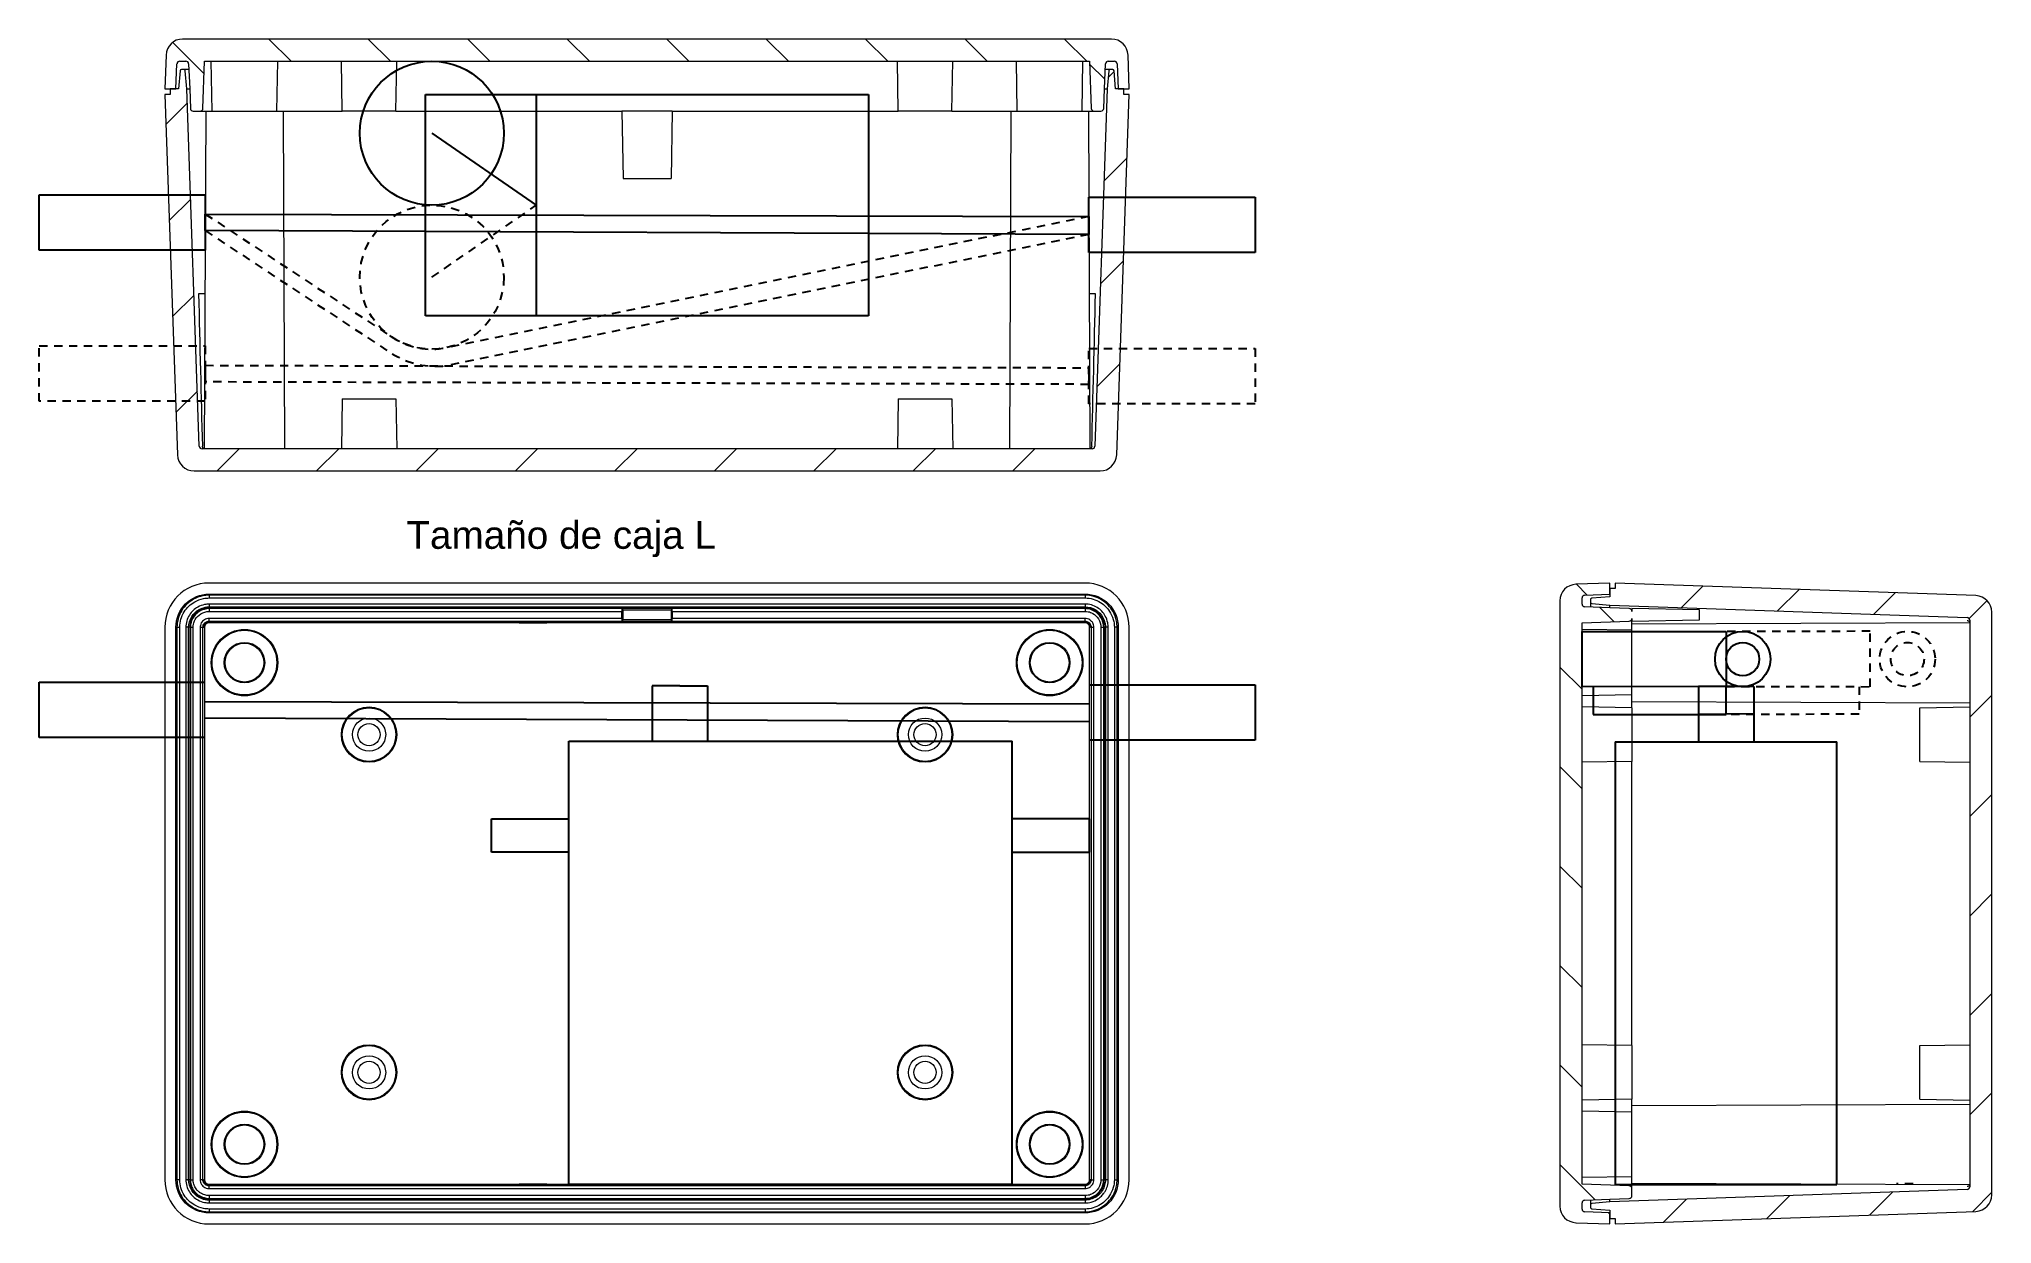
# Model space of a CAD drawing. Header units: millimetres. Extents: x -46 to 130, y -16 to 91.
import ezdxf

# ---------------------------------------------------------------- set-up
doc = ezdxf.new("R2010")
doc.units = ezdxf.units.MM
doc.linetypes.add('JIS_02_0.7', pattern=[1.35, 0.75, -0.6])
for name, color, linetype in [('Cable', 4, 'Continuous'), ('Funda', 2, 'Continuous'), ('Servo', 6, 'Continuous')]:
    doc.layers.add(name, color=color, linetype=linetype)
for name, color, linetype, lineweight in [('Hatch (ANSI)', 7, 'Continuous', 9), ('Visible (ANSI)', 7, 'Continuous', 9), ('Visible Narrow (ANSI)', 7, 'Continuous', 9)]:
    doc.layers.add(name, color=color, linetype=linetype, lineweight=lineweight)
doc.styles.get("Standard").update_dxf_attribs({"font": 'arial.ttf'})

msp = doc.modelspace()

# ---------------------------------------------------------------- texts
at = {"insert": (-12.68, 47.03), "char_height": 2.5, "attachment_point": 1}
msp.add_mtext_dynamic_manual_height_columns('Tamaño de caja L', width=43.5208, gutter_width=12.5, heights=[0], dxfattribs=at)

# ---------------------------------------------------------------- hatches: boundary and pattern name
at = {"layer": 'Hatch (ANSI)'}
h = msp.add_hatch(dxfattribs=at)
h.set_pattern_fill('ANSI31', color=256, scale=50.8, angle=90.0002, style=0)
h.set_pattern_definition([(135.0002, (-97.7403, -160.0924), (-4.49011, -4.49014), [])])
edge = h.paths.add_edge_path()
edge.add_ellipse((50.98, 89.06), major_axis=(1.5, 0.05), ratio=1, start_angle=0, end_angle=88)
edge.add_line((50.98, 90.56), (-32.88, 90.56))
edge.add_ellipse((-32.88, 89.06), major_axis=(0, 1.5), ratio=1, start_angle=0, end_angle=88)
edge.add_line((-34.38, 89.11), (-34.49, 86.06))
edge.add_line((-34.49, 86.06), (-34, 86.06))
edge.add_line((-34, 86.06), (-33.49, 86.06))
edge.add_line((-33.49, 86.06), (-33.39, 88.32))
edge.add_ellipse((-33.14, 88.31), major_axis=(-0.25, 0.011), ratio=1, start_angle=272.5, end_angle=360, ccw=False)
edge.add_line((-33.14, 88.56), (-32.59, 88.56))
edge.add_ellipse((-32.59, 88.31), major_axis=(0, 0.25), ratio=1, start_angle=272.5, end_angle=360, ccw=False)
edge.add_line((-32.34, 88.32), (-32.24, 86.06))
edge.add_line((-32.24, 86.06), (-32.18, 84.3))
edge.add_ellipse((-31.93, 84.31), major_axis=(-0.25, -0.009), ratio=1, start_angle=0, end_angle=88)
edge.add_line((-31.93, 84.06), (-31.3, 84.06))
edge.add_ellipse((-31.3, 84.31), major_axis=(0, -0.25), ratio=1, start_angle=0, end_angle=88)
edge.add_line((-31.05, 84.3), (-30.9, 88.56))
edge.add_line((-30.9, 88.56), (49, 88.56))
edge.add_line((49, 88.56), (49.15, 84.3))
edge.add_ellipse((49.4, 84.31), major_axis=(-0.25, -0.009), ratio=1, start_angle=0, end_angle=88)
edge.add_line((49.4, 84.06), (50.03, 84.06))
edge.add_ellipse((50.03, 84.31), major_axis=(0, -0.25), ratio=1, start_angle=0, end_angle=88)
edge.add_line((50.28, 84.3), (50.34, 86.06))
edge.add_line((50.34, 86.06), (50.44, 88.32))
edge.add_ellipse((50.69, 88.31), major_axis=(-0.25, 0.011), ratio=1, start_angle=272.5, end_angle=360, ccw=False)
edge.add_line((50.69, 88.56), (51.24, 88.56))
edge.add_ellipse((51.24, 88.31), major_axis=(0, 0.25), ratio=1, start_angle=272.5, end_angle=360, ccw=False)
edge.add_line((51.49, 88.32), (51.59, 86.06))
edge.add_line((51.59, 86.06), (52.1, 86.06))
edge.add_line((52.1, 86.06), (52.59, 86.06))
edge.add_line((52.59, 86.06), (52.48, 89.11))
h = msp.add_hatch(dxfattribs=at)
h.set_pattern_fill('ANSI31', color=256, scale=50.8, style=0)
h.set_pattern_definition([(45, (-97.7403, -160.0924), (-4.49013, 4.49013), [])])
edge = h.paths.add_edge_path()
edge.add_line((52.1, 85.56), (52.1, 86.06))
edge.add_line((52.1, 86.06), (51.59, 86.06))
edge.add_line((51.59, 86.06), (51.35, 86.06))
edge.add_line((51.35, 86.06), (51.21, 87.7))
edge.add_ellipse((51.09, 87.69), major_axis=(0.125, 0.011), ratio=1, start_angle=0, end_angle=85)
edge.add_line((51.09, 87.81), (50.87, 87.81))
edge.add_ellipse((50.87, 87.69), major_axis=(0, 0.125), ratio=1, start_angle=0, end_angle=85)
edge.add_line((50.75, 87.7), (50.6, 86.06))
edge.add_line((50.6, 86.06), (49.48, 53.8))
edge.add_ellipse((49.23, 53.81), major_axis=(0.25, -0.009), ratio=1, start_angle=272, end_angle=360, ccw=False)
edge.add_line((49.23, 53.56), (-31.13, 53.56))
edge.add_ellipse((-31.13, 53.81), major_axis=(0, -0.25), ratio=1, start_angle=272, end_angle=360, ccw=False)
edge.add_line((-31.38, 53.8), (-32.5, 86.06))
edge.add_line((-32.5, 86.06), (-32.65, 87.7))
edge.add_ellipse((-32.77, 87.69), major_axis=(0.125, 0.011), ratio=1, start_angle=0, end_angle=85)
edge.add_line((-32.77, 87.81), (-32.99, 87.81))
edge.add_ellipse((-32.99, 87.69), major_axis=(0, 0.125), ratio=1, start_angle=0, end_angle=85)
edge.add_line((-33.11, 87.7), (-33.25, 86.06))
edge.add_line((-33.25, 86.06), (-33.49, 86.06))
edge.add_line((-33.49, 86.06), (-34, 86.06))
edge.add_line((-34, 86.06), (-34, 85.56))
edge.add_line((-34, 85.56), (-34.49, 85.56))
edge.add_line((-34.49, 85.56), (-33.35, 53.01))
edge.add_ellipse((-31.85, 53.06), major_axis=(-1.5, -0.05), ratio=1, start_angle=0, end_angle=88)
edge.add_line((-31.85, 51.56), (49.95, 51.56))
edge.add_ellipse((49.95, 53.06), major_axis=(0, -1.5), ratio=1, start_angle=0, end_angle=88)
edge.add_line((51.45, 53.01), (52.59, 85.56))
edge.add_line((52.59, 85.56), (52.1, 85.56))
h = msp.add_hatch(dxfattribs=at)
h.set_pattern_fill('ANSI31', color=256, scale=50.8, angle=90.0002, style=0)
h.set_pattern_definition([(135.0002, (-175.144, -328.169), (-4.49011, -4.490145), [])])
edge = h.paths.add_edge_path()
edge.add_ellipse((92.97, -14.83), major_axis=(-1.5, 0), ratio=1, start_angle=0, end_angle=88)
edge.add_line((92.92, -16.33), (95.97, -16.44))
edge.add_line((95.97, -16.44), (95.97, -15.95))
edge.add_line((95.97, -15.95), (95.97, -15.44))
edge.add_line((95.97, -15.44), (93.71, -15.34))
edge.add_ellipse((93.72, -15.09), major_axis=(-0.011, -0.25), ratio=1, start_angle=272.5, end_angle=360, ccw=False)
edge.add_line((93.47, -15.09), (93.47, -14.54))
edge.add_ellipse((93.72, -14.54), major_axis=(-0.25, 0), ratio=1, start_angle=272.5, end_angle=360, ccw=False)
edge.add_line((93.71, -14.29), (95.97, -14.19))
edge.add_line((95.97, -14.19), (97.73, -14.13))
edge.add_ellipse((97.72, -13.88), major_axis=(0.009, -0.25), ratio=1, start_angle=0, end_angle=88)
edge.add_line((97.97, -13.88), (97.97, -13.25))
edge.add_ellipse((97.72, -13.25), major_axis=(0.25, 0), ratio=1, start_angle=0, end_angle=88)
edge.add_line((97.73, -13), (93.47, -12.85))
edge.add_line((93.47, -12.85), (93.47, 37.85))
edge.add_line((93.47, 37.85), (97.73, 38))
edge.add_ellipse((97.72, 38.25), major_axis=(0.009, -0.25), ratio=1, start_angle=0, end_angle=88)
edge.add_line((97.97, 38.25), (97.97, 38))
edge.add_line((97.97, 38), (104.07, 38.11))
edge.add_line((104.07, 38.11), (104.07, 39.02))
edge.add_line((104.07, 39.02), (97.97, 39.13))
edge.add_line((97.97, 39.13), (97.97, 38.88))
edge.add_ellipse((97.72, 38.88), major_axis=(0.25, 0), ratio=1, start_angle=0, end_angle=88)
edge.add_line((97.73, 39.13), (95.97, 39.19))
edge.add_line((95.97, 39.19), (93.71, 39.29))
edge.add_ellipse((93.72, 39.54), major_axis=(-0.011, -0.25), ratio=1, start_angle=272.5, end_angle=360, ccw=False)
edge.add_line((93.47, 39.54), (93.47, 40.09))
edge.add_ellipse((93.72, 40.09), major_axis=(-0.25, 0), ratio=1, start_angle=272.5, end_angle=360, ccw=False)
edge.add_line((93.71, 40.34), (95.97, 40.44))
edge.add_line((95.97, 40.44), (95.97, 40.95))
edge.add_line((95.97, 40.95), (95.97, 41.44))
edge.add_line((95.97, 41.44), (92.92, 41.33))
edge.add_ellipse((92.97, 39.83), major_axis=(-0.05, 1.5), ratio=1, start_angle=0, end_angle=88)
edge.add_line((91.47, 39.83), (91.47, -14.83))
h = msp.add_hatch(dxfattribs=at)
h.set_pattern_fill('ANSI31', color=256, scale=50.8, style=0)
h.set_pattern_definition([(45, (-175.144, -328.169), (-4.49013, 4.49013), [])])
edge = h.paths.add_edge_path()
edge.add_line((96.47, -15.95), (96.47, -16.44))
edge.add_line((96.47, -16.44), (129.03, -15.3))
edge.add_ellipse((128.97, -13.8), major_axis=(0.05, -1.5), ratio=1, start_angle=0, end_angle=88)
edge.add_line((130.47, -13.8), (130.47, 38.8))
edge.add_ellipse((128.97, 38.8), major_axis=(1.5, 0), ratio=1, start_angle=0, end_angle=88)
edge.add_line((129.03, 40.3), (96.47, 41.44))
edge.add_line((96.47, 41.44), (96.47, 40.95))
edge.add_line((96.47, 40.95), (95.97, 40.95))
edge.add_line((95.97, 40.95), (95.97, 40.44))
edge.add_line((95.97, 40.44), (95.97, 40.2))
edge.add_line((95.97, 40.2), (94.34, 40.06))
edge.add_ellipse((94.35, 39.94), major_axis=(-0.011, 0.125), ratio=1, start_angle=0, end_angle=85)
edge.add_line((94.22, 39.94), (94.22, 39.72))
edge.add_ellipse((94.35, 39.72), major_axis=(-0.125, 0), ratio=1, start_angle=0, end_angle=85)
edge.add_line((94.34, 39.6), (95.97, 39.45))
edge.add_line((95.97, 39.45), (128.23, 38.33))
edge.add_ellipse((128.22, 38.08), major_axis=(0.009, 0.25), ratio=1, start_angle=272, end_angle=360, ccw=False)
edge.add_line((128.47, 38.08), (128.47, -13.08))
edge.add_ellipse((128.22, -13.08), major_axis=(0.25, 0), ratio=1, start_angle=272, end_angle=360, ccw=False)
edge.add_line((128.23, -13.33), (95.97, -14.45))
edge.add_line((95.97, -14.45), (94.34, -14.6))
edge.add_ellipse((94.35, -14.72), major_axis=(-0.011, 0.125), ratio=1, start_angle=0, end_angle=85)
edge.add_line((94.22, -14.72), (94.22, -14.94))
edge.add_ellipse((94.35, -14.94), major_axis=(-0.125, 0), ratio=1, start_angle=0, end_angle=85)
edge.add_line((94.34, -15.06), (95.97, -15.2))
edge.add_line((95.97, -15.2), (95.97, -15.44))
edge.add_line((95.97, -15.44), (95.97, -15.95))
edge.add_line((95.97, -15.95), (96.47, -15.95))

# ---------------------------------------------------------------- linework, layer by layer
for p, q in [((0, 37.85), (-2.5, 37.85)), ((-2.5, -12.85), (0, -12.85))]:
    msp.add_line(p, q)
at = {"layer": 'Cable'}
for p, q in [((-30.84, 74.76), (48.94, 74.55)), ((-30.84, 73.26), (-30.84, 74.76)), ((48.94, 74.55), (48.94, 72.92)), ((48.94, 72.92), (-30.84, 73.26)), ((-30.84, 61.1), (-30.85, 59.6)), ((48.94, 60.88), (48.94, 59.38)), ((-30.84, 30.74), (48.94, 30.52)), ((48.94, 28.9), (-30.84, 29.24))]:
    msp.add_line(p, q, dxfattribs=at)
at = {"layer": 'Cable', "linetype": 'JIS_02_0.7'}
for p, q in [((-30.84, 74.76), (-13.96, 63.64)), ((48.94, 74.55), (-9.08, 62.69)), ((-30.84, 73.26), (-13.96, 62.14)), ((48.93, 72.92), (-9.09, 61.07)), ((-30.84, 61.1), (48.94, 60.88)), ((48.94, 59.38), (-30.84, 59.6)), ((123.37, -12.82), (121.87, -12.82))]:
    msp.add_line(p, q, dxfattribs=at)
at = {"layer": 'Cable'}
msp.add_circle((107.97, 34.57), 1.5, dxfattribs=at)
at = {"layer": 'Cable', "linetype": 'JIS_02_0.7'}
msp.add_circle((122.84, 34.57), 1.5, dxfattribs=at)
for centre, radius, start, end in [((-10.38, 69.06), 6.5, 236.6083, 281.5445), ((-10.03, 68.43), 7.42, 238.019, 277.2766)]:
    msp.add_arc(centre, radius, start, end, dxfattribs=at)
at = {"layer": 'Funda'}
for p, q in [((-45.84, 71.51), (-45.84, 76.51)), ((-45.84, 76.51), (-30.84, 76.51)), ((-30.84, 76.51), (-30.84, 71.51)), ((48.94, 71.28), (48.94, 76.28)), ((48.94, 76.28), (63.94, 76.28)), ((63.94, 76.28), (63.94, 71.28)), ((-30.84, 71.51), (-45.84, 71.51)), ((63.94, 71.28), (48.94, 71.28)), ((-45.84, 27.49), (-45.84, 32.49)), ((-45.84, 32.49), (-30.84, 32.49)), ((48.94, 32.25), (63.94, 32.25)), ((63.94, 32.25), (63.94, 27.25)), ((-30.84, 27.49), (-45.84, 27.49)), ((63.94, 27.25), (48.94, 27.25))]:
    msp.add_line(p, q, dxfattribs=at)
at = {"layer": 'Funda', "linetype": 'JIS_02_0.7'}
for p, q in [((-45.84, 57.85), (-45.84, 62.85)), ((-45.84, 62.85), (-30.84, 62.85)), ((-30.84, 62.85), (-30.84, 57.85)), ((48.94, 57.61), (48.94, 62.61)), ((48.94, 62.61), (63.94, 62.61)), ((63.94, 62.61), (63.94, 57.61)), ((-30.84, 57.85), (-45.84, 57.85)), ((63.94, 57.61), (48.94, 57.61))]:
    msp.add_line(p, q, dxfattribs=at)
at = {"layer": 'Funda'}
msp.add_circle((107.97, 34.57), 2.5, dxfattribs=at)
at = {"layer": 'Funda', "linetype": 'JIS_02_0.7'}
msp.add_circle((122.84, 34.57), 2.5, dxfattribs=at)
at = {"layer": 'Servo'}
for p, q in [((-10.95, 65.56), (-10.95, 85.56)), ((-10.95, 85.56), (29.05, 85.56)), ((-0.95, 85.56), (-0.95, 65.56)), ((29.05, 85.56), (29.05, 65.56)), ((-10.38, 82.06), (-0.95, 75.56)), ((9.05, 65.56), (-10.95, 65.56)), ((29.05, 65.56), (9.05, 65.56)), ((93.47, 32.06), (93.47, 37.06)), ((93.47, 37.06), (106.47, 37.06)), ((106.47, 37.06), (106.48, 32.07)), ((106.47, 37.06), (106.48, 32.07)), ((12, 32.15), (9.5, 32.15)), ((9.5, 32.15), (9.5, 27.15)), ((12, 32.15), (14.5, 32.15)), ((14.5, 32.15), (14.5, 27.15)), ((106.48, 32.11), (93.47, 32.06)), ((94.47, 32.06), (94.47, 29.58)), ((108.97, 32.11), (103.97, 32.11)), ((103.97, 32.11), (103.97, 27.11)), ((106.47, 29.61), (106.47, 32.11)), ((106.48, 29.61), (106.48, 32.11)), ((108.97, 32.11), (108.97, 27.11)), ((94.47, 29.58), (106.47, 29.57)), ((103.97, 29.61), (106.47, 29.61)), ((108.98, 29.62), (106.48, 29.61)), ((2, 27.15), (42, 27.15)), ((2, 17.15), (2, 27.15)), ((42, 17.15), (42, 27.15)), ((96.47, 27.11), (96.47, -12.89)), ((96.47, 27.11), (116.47, 27.11)), ((116.47, -12.89), (116.47, 27.11)), ((-5, 17.15), (-5, 20.15)), ((-5, 20.15), (2, 20.15)), ((49, 20.15), (42, 20.15)), ((49, 17.15), (49, 20.15)), ((2, 17.15), (-5, 17.15)), ((2, -12.85), (2, 17.15)), ((42, -12.85), (42, 17.15)), ((42, 17.15), (49, 17.15)), ((2, -12.85), (42, -12.85)), ((96.47, -12.89), (116.47, -12.89))]:
    msp.add_line(p, q, dxfattribs=at)
at = {"layer": 'Servo', "linetype": 'JIS_02_0.7'}
for p, q in [((-10.38, 69.06), (-0.95, 75.56)), ((119.47, 37.08), (106.47, 37.06)), ((119.48, 32.08), (119.47, 37.08)), ((106.48, 32.11), (119.48, 32.08)), ((118.48, 32.08), (118.48, 29.59)), ((118.48, 29.59), (106.48, 29.57))]:
    msp.add_line(p, q, dxfattribs=at)
at = {"layer": 'Servo'}
msp.add_circle((-10.38, 82.06), 6.5, dxfattribs=at)
at = {"layer": 'Servo', "linetype": 'JIS_02_0.7'}
msp.add_circle((-10.38, 69.06), 6.5, dxfattribs=at)
at = {"layer": 'Visible (ANSI)'}
for p, q in [((50.98, 90.56), (-32.88, 90.56)), ((-34.38, 89.11), (-34.49, 86.06)), ((-33.49, 86.06), (-33.39, 88.32)), ((-33.14, 88.56), (-32.59, 88.56)), ((-32.34, 88.32), (-32.24, 86.06)), ((-31.05, 84.3), (-30.9, 88.56)), ((-30.9, 88.56), (49, 88.56)), ((-30.22, 84.06), (-30.3, 88.56)), ((-24.38, 84.06), (-24.3, 88.56)), ((-18.47, 84.06), (-18.55, 88.56)), ((-13.63, 84.06), (-13.55, 88.56)), ((31.73, 84.06), (31.65, 88.56)), ((36.57, 84.06), (36.65, 88.56)), ((42.48, 84.06), (42.4, 88.56)), ((48.32, 84.06), (48.4, 88.56)), ((49, 88.56), (49.15, 84.3)), ((50.34, 86.06), (50.44, 88.32)), ((50.69, 88.56), (51.24, 88.56)), ((51.49, 88.32), (51.59, 86.06)), ((52.59, 86.06), (52.48, 89.11)), ((-33.11, 87.7), (-33.25, 86.06)), ((-32.77, 87.81), (-32.99, 87.81)), ((-32.5, 86.06), (-32.65, 87.7)), ((50.75, 87.7), (50.6, 86.06)), ((51.09, 87.81), (50.87, 87.81)), ((51.35, 86.06), (51.21, 87.7)), ((-34.49, 86.06), (-33.49, 86.06)), ((-34, 85.56), (-34.49, 85.56)), ((-34.49, 85.56), (-33.35, 53.01)), ((-33.25, 86.06), (-34, 86.06)), ((-34, 86.06), (-34, 85.56)), ((-31.38, 53.8), (-32.5, 86.06)), ((-32.5, 86.06), (-32.24, 86.06)), ((-32.24, 86.06), (-32.18, 84.3)), ((50.6, 86.06), (49.48, 53.8)), ((50.28, 84.3), (50.34, 86.06)), ((50.34, 86.06), (50.6, 86.06)), ((52.1, 86.06), (51.35, 86.06)), ((51.45, 53.01), (52.59, 85.56)), ((51.59, 86.06), (52.59, 86.06)), ((52.1, 85.56), (52.1, 86.06)), ((52.59, 85.56), (52.1, 85.56)), ((-31.93, 84.06), (-31.3, 84.06)), ((-30.8, 84.06), (-30.93, 53.56)), ((-30.8, 84.06), (-23.8, 84.06)), ((-23.8, 84.06), (-23.67, 53.56)), ((-23.8, 84.06), (-18.47, 84.06)), ((-13.63, 84.06), (-18.47, 84.06)), ((-13.63, 84.06), (6.77, 84.06)), ((11.32, 84.06), (6.77, 84.06)), ((6.77, 84.06), (6.88, 77.96)), ((11.32, 84.06), (11.22, 77.96)), ((11.32, 84.06), (31.73, 84.06)), ((36.57, 84.06), (31.73, 84.06)), ((36.57, 84.06), (41.9, 84.06)), ((41.9, 84.06), (41.77, 53.56)), ((41.9, 84.06), (48.9, 84.06)), ((48.9, 84.06), (49.03, 53.56)), ((49.4, 84.06), (50.03, 84.06)), ((6.88, 77.96), (11.22, 77.96)), ((-30.87, 67.56), (-31.44, 67.56)), ((49.54, 67.56), (48.97, 67.56)), ((-18.47, 58.06), (-18.55, 53.56)), ((-18.47, 58.06), (-13.63, 58.06)), ((-13.63, 58.06), (-13.55, 53.56)), ((31.73, 58.06), (31.65, 53.56)), ((31.73, 58.06), (36.57, 58.06)), ((36.57, 58.06), (36.65, 53.56)), ((49.23, 53.56), (-31.13, 53.56)), ((-31.85, 51.56), (49.95, 51.56)), ((48.59, 41.44), (-30.49, 41.44)), ((95.97, 41.44), (92.92, 41.33)), ((95.97, 40.44), (95.97, 41.44)), ((96.47, 40.95), (95.97, 40.95)), ((95.97, 40.95), (95.97, 40.2)), ((129.03, 40.3), (96.47, 41.44)), ((96.47, 41.44), (96.47, 40.95)), ((-30.49, 40.44), (48.59, 40.44)), ((6.77, 39.13), (6.77, 38.88)), ((11.32, 39.13), (6.77, 39.13)), ((6.77, 39.13), (6.88, 39.02)), ((6.77, 38.25), (6.77, 38.88)), ((6.88, 38.11), (6.88, 39.02)), ((6.88, 39.02), (11.22, 39.02)), ((11.32, 39.13), (11.22, 39.02)), ((11.22, 39.02), (11.22, 38.11)), ((11.32, 38.88), (11.32, 39.13)), ((11.32, 38.88), (11.32, 38.25)), ((91.47, 39.83), (91.47, -14.83)), ((93.47, 39.54), (93.47, 40.09)), ((93.71, 40.34), (95.97, 40.44)), ((95.97, 39.19), (93.71, 39.29)), ((94.22, 39.94), (94.22, 39.72)), ((95.97, 40.2), (94.34, 40.06)), ((94.34, 39.6), (95.97, 39.45)), ((95.97, 39.45), (128.23, 38.33)), ((95.97, 39.19), (95.97, 39.45)), ((97.73, 39.13), (95.97, 39.19)), ((104.07, 39.02), (97.97, 39.13)), ((97.97, 39.13), (97.97, 38.88)), ((104.07, 38.11), (104.07, 39.02)), ((130.47, -13.8), (130.47, 38.8)), ((-34.49, 37.44), (-34.49, -12.44)), ((-33.49, -12.44), (-33.49, 37.44)), ((-30.9, 37.44), (-30.9, -12.44)), ((48.59, 37.85), (-30.49, 37.85)), ((6.77, 38.25), (6.77, 38)), ((6.77, 38), (6.88, 38.11)), ((6.77, 38), (11.32, 38)), ((11.22, 38.11), (6.88, 38.11)), ((11.32, 38), (11.22, 38.11)), ((11.32, 38), (11.32, 38.25)), ((49, -12.44), (49, 37.44)), ((51.59, 37.44), (51.59, -12.44)), ((52.59, -12.44), (52.59, 37.44)), ((93.47, 37.85), (97.73, 38)), ((93.47, -12.85), (93.47, 37.85)), ((97.97, 37.17), (93.47, 37.25)), ((97.97, 38.25), (97.97, 38)), ((97.97, 38), (104.07, 38.11)), ((97.97, 37.75), (128.47, 37.88)), ((97.97, 30.75), (97.97, 37.75)), ((128.47, 38.08), (128.47, -13.08)), ((97.97, 31.33), (93.47, 31.25)), ((97.97, 30.17), (93.47, 30.25)), ((97.97, 30.75), (128.47, 30.62)), ((97.97, 30.17), (97.97, 30.75)), ((97.97, 30.17), (97.97, 25.33)), ((123.97, 30.17), (128.47, 30.25)), ((123.97, 25.33), (123.97, 30.17)), ((97.97, 25.33), (93.47, 25.25)), ((97.97, -0.33), (97.97, 25.33)), ((123.97, 25.33), (128.47, 25.25)), ((97.97, -0.33), (93.47, -0.25)), ((97.97, -0.33), (97.97, -5.17)), ((123.97, -0.33), (128.47, -0.25)), ((123.97, -5.17), (123.97, -0.33)), ((97.97, -5.17), (93.47, -5.25)), ((97.97, -5.75), (97.97, -5.17)), ((123.97, -5.17), (128.47, -5.25)), ((97.97, -6.33), (93.47, -6.25)), ((97.97, -5.75), (128.47, -5.62)), ((97.97, -12.75), (97.97, -5.75)), ((97.97, -12.17), (93.47, -12.25)), ((-30.49, -12.85), (48.59, -12.85)), ((97.73, -13), (93.47, -12.85)), ((128.23, -13.33), (95.97, -14.45)), ((97.97, -12.75), (128.47, -12.88)), ((97.97, -13.88), (97.97, -13.25)), ((48.59, -15.44), (-30.49, -15.44)), ((93.47, -15.09), (93.47, -14.54)), ((93.71, -14.29), (95.97, -14.19)), ((95.97, -15.44), (93.71, -15.34)), ((94.22, -14.72), (94.22, -14.94)), ((95.97, -14.45), (94.34, -14.6)), ((94.34, -15.06), (95.97, -15.2)), ((95.97, -14.19), (97.73, -14.13)), ((95.97, -14.45), (95.97, -14.19)), ((95.97, -15.2), (95.97, -15.95)), ((95.97, -16.44), (95.97, -15.44)), ((96.47, -16.44), (129.03, -15.3)), ((-30.49, -16.44), (48.59, -16.44)), ((92.92, -16.33), (95.97, -16.44)), ((95.97, -15.95), (96.47, -15.95)), ((96.47, -15.95), (96.47, -16.44))]:
    msp.add_line(p, q, dxfattribs=at)
for centre, radius in [((-27.3, 34.25), 3), ((-27.3, 34.25), 2.92), ((45.4, 34.25), 3), ((45.4, 34.25), 2.92), ((-27.3, 34.25), 1.83), ((-27.3, 34.25), 1.75), ((45.4, 34.25), 1.83), ((45.4, 34.25), 1.75), ((-16.05, 27.75), 2.5), ((-16.05, 27.75), 2.42), ((34.15, 27.75), 2.5), ((34.15, 27.75), 2.42), ((-16.05, 27.75), 1.5), ((-16.05, 27.75), 1), ((34.15, 27.75), 1.5), ((34.15, 27.75), 1), ((-16.05, -2.75), 2.5), ((-16.05, -2.75), 2.42), ((-16.05, -2.75), 1.5), ((-16.05, -2.75), 1), ((34.15, -2.75), 2.5), ((34.15, -2.75), 2.42), ((34.15, -2.75), 1.5), ((34.15, -2.75), 1), ((-27.3, -9.25), 3), ((-27.3, -9.25), 2.92), ((45.4, -9.25), 3), ((45.4, -9.25), 2.92), ((-27.3, -9.25), 1.83), ((-27.3, -9.25), 1.75), ((45.4, -9.25), 1.83), ((45.4, -9.25), 1.75)]:
    msp.add_circle(centre, radius, dxfattribs=at)
for centre, radius, start, end in [((-32.88, 89.06), 1.5, 90, 178), ((50.98, 89.06), 1.5, 2, 90), ((-33.14, 88.31), 0.25, 90, 177.5), ((-32.59, 88.31), 0.25, 2.5, 90), ((50.69, 88.31), 0.25, 90, 177.5), ((51.24, 88.31), 0.25, 2.5, 90), ((-32.99, 87.69), 0.125, 90, 175), ((-32.77, 87.69), 0.125, 5, 90), ((50.87, 87.69), 0.125, 90, 175), ((51.09, 87.69), 0.125, 5, 90), ((-31.93, 84.31), 0.25, 182, 270), ((-31.3, 84.31), 0.25, 270, 358), ((49.4, 84.31), 0.25, 182, 270), ((50.03, 84.31), 0.25, 270, 358), ((-31.85, 53.06), 1.5, 182, 270), ((-31.13, 53.81), 0.25, 182, 270), ((49.23, 53.81), 0.25, 270, 358), ((49.95, 53.06), 1.5, 270, 358), ((92.97, 39.83), 1.5, 92, 180), ((93.72, 40.09), 0.25, 92.5, 180), ((93.72, 39.54), 0.25, 180, 267.5), ((94.35, 39.94), 0.125, 95, 180), ((94.35, 39.72), 0.125, 180, 265), ((97.72, 38.88), 0.25, 0, 88), ((128.97, 38.8), 1.5, 0, 88), ((97.72, 38.25), 0.25, 272, 0), ((128.22, 38.08), 0.25, 0, 88), ((97.72, -13.25), 0.25, 0, 88), ((97.72, -13.88), 0.25, 272, 0), ((128.22, -13.08), 0.25, 272, 0), ((128.97, -13.8), 1.5, 272, 0), ((92.97, -14.83), 1.5, 180, 268), ((93.72, -14.54), 0.25, 92.5, 180), ((93.72, -15.09), 0.25, 180, 267.5), ((94.35, -14.72), 0.125, 95, 180), ((94.35, -14.94), 0.125, 180, 265)]:
    msp.add_arc(centre, radius, start, end, dxfattribs=at)
for centre, major_axis, ratio, start_param, end_param in [((-30.37, 82.21), (-2.59, 114.58), 0.012351, 1.698683, 1.821053), ((48.47, 82.21), (2.59, 114.58), 0.012351, 4.462133, 4.584503), ((-30.49, 37.44), (-2.83, 2.83), 0.998783, 5.498396, 7.067974), ((48.58, 37.44), (2.83, 2.83), 0.998783, 5.498396, 7.067974), ((-30.49, -12.44), (-2.83, -2.83), 0.998783, 5.498396, 7.067974), ((48.58, -12.44), (2.83, -2.83), 0.998783, 5.498396, 7.067974)]:
    msp.add_ellipse(centre, major_axis=major_axis, ratio=ratio, start_param=start_param, end_param=end_param, dxfattribs=at)
for points, knots in [([(-32.31, 87.81), (-32.38, 87.81), (-32.43, 87.81), (-32.6, 87.81), (-32.68, 87.81), (-32.76, 87.81), (-32.77, 87.81), (-32.77, 87.81)], [0.208626, 0.208626, 0.208626, 0.208626, 0.2390867, 0.2390867, 0.3099272, 0.3099272, 0.3542025, 0.3542025, 0.3542025, 0.3542025]), ([(50.87, 87.81), (50.87, 87.81), (50.86, 87.81), (50.78, 87.81), (50.7, 87.81), (50.53, 87.81), (50.48, 87.81), (50.41, 87.81)], [0, 0, 0, 0, 0.0442753, 0.0442753, 0.1151158, 0.1151158, 0.1455766, 0.1455766, 0.1455766, 0.1455766]), ([(-31.3, 84.06), (-31.3, 84.06), (-31.3, 84.06), (-31.3, 84.06), (-31.3, 84.06), (-31.29, 84.06), (-31.25, 84.06), (-31.22, 84.06), (-31.17, 84.06), (-31.14, 84.06), (-31.1, 84.06), (-31.08, 84.06), (-31.03, 84.06), (-30.98, 84.06), (-30.9, 84.06), (-30.85, 84.06), (-30.8, 84.06)], [-0.00000313, -0.00000313, -0.00000313, -0.00000313, 0, 0, 0, 0.02239353, 0.02239353, 0.04257925, 0.04257925, 0.05519533, 0.05519533, 0.06308037, 0.06308037, 0.07885046, 0.07885046, 0.09448321, 0.09448321, 0.09448321, 0.09448321]), ([(48.9, 84.06), (48.94, 84.06), (48.98, 84.06), (49.13, 84.06), (49.23, 84.06), (49.34, 84.06), (49.36, 84.06), (49.39, 84.06), (49.4, 84.06), (49.4, 84.06)], [0.03164288, 0.03164288, 0.03164288, 0.03164288, 0.04478706, 0.04478706, 0.0851585, 0.0851585, 0.11039065, 0.11039065, 0.12616074, 0.12616074, 0.12616074, 0.12616074]), ([(-30.93, 53.56), (-30.95, 53.57), (-30.97, 53.57), (-31.01, 53.59), (-31.03, 53.61), (-31.06, 53.65), (-31.07, 53.68), (-31.09, 53.74), (-31.1, 53.77), (-31.1, 53.8)], [-0.03670248, -0.03670248, -0.03670248, -0.03670248, -0.02927048, -0.02927048, -0.01920881, -0.01920881, -0.00950064, -0.00950064, 0, 0, 0, 0]), ([(49.2, 53.8), (49.2, 53.77), (49.19, 53.74), (49.18, 53.69), (49.16, 53.66), (49.13, 53.62), (49.11, 53.6), (49.07, 53.57), (49.05, 53.57), (49.03, 53.56)], [-0.03904626, -0.03904626, -0.03904626, -0.03904626, -0.03001258, -0.03001258, -0.02089807, -0.02089807, -0.01059339, -0.01059339, -0.00228334, -0.00228334, -0.00228334, -0.00228334]), ([(94.22, 39.72), (94.22, 39.72), (94.22, 39.6), (94.22, 39.34), (94.22, 39.31), (94.22, 39.26)], [0, 0, 0, 0, 0.1257419, 0.1257419, 0.1460059, 0.1460059, 0.1460059, 0.1460059]), ([(-30.49, 37.85), (-30.53, 37.85), (-30.63, 37.84), (-30.74, 37.77), (-30.82, 37.69), (-30.89, 37.58), (-30.9, 37.48), (-30.9, 37.44)], [-7.067831, -7.067831, -7.067831, -7.067831, -6.783905, -6.283185, -6.283185, -5.782466, -5.498563, -5.498563, -5.498563, -5.498563]), ([(49, 37.44), (49, 37.48), (48.99, 37.58), (48.92, 37.69), (48.84, 37.77), (48.73, 37.84), (48.63, 37.85), (48.59, 37.85)], [-7.067831, -7.067831, -7.067831, -7.067831, -6.783905, -6.283185, -6.283185, -5.782466, -5.498563, -5.498563, -5.498563, -5.498563]), ([(97.97, 37.75), (97.97, 37.78), (97.97, 37.82), (97.97, 37.89), (97.97, 37.92), (97.97, 37.97), (97.97, 37.98), (97.97, 38)], [0.03164288, 0.03164288, 0.03164288, 0.03164288, 0.04257925, 0.04257925, 0.05519533, 0.05519533, 0.06123301, 0.06123301, 0.06123301, 0.06123301]), ([(128.23, 38.05), (128.26, 38.05), (128.29, 38.04), (128.35, 38.03), (128.37, 38.01), (128.42, 37.98), (128.44, 37.96), (128.46, 37.92), (128.47, 37.9), (128.47, 37.88)], [-0.03904626, -0.03904626, -0.03904626, -0.03904626, -0.03001258, -0.03001258, -0.02089807, -0.02089807, -0.01059339, -0.01059339, -0.00228334, -0.00228334, -0.00228334, -0.00228334]), ([(-30.9, -12.44), (-30.9, -12.48), (-30.89, -12.58), (-30.82, -12.69), (-30.74, -12.77), (-30.63, -12.84), (-30.53, -12.85), (-30.49, -12.85)], [-7.067831, -7.067831, -7.067831, -7.067831, -6.783905, -6.283185, -6.283185, -5.782466, -5.498563, -5.498563, -5.498563, -5.498563]), ([(48.59, -12.85), (48.63, -12.85), (48.73, -12.84), (48.84, -12.77), (48.92, -12.69), (48.99, -12.58), (49, -12.48), (49, -12.44)], [-7.067831, -7.067831, -7.067831, -7.067831, -6.783905, -6.283185, -6.283185, -5.782466, -5.498563, -5.498563, -5.498563, -5.498563]), ([(97.97, -13.25), (97.97, -13.25), (97.97, -13.25), (97.97, -13.25), (97.97, -13.25), (97.97, -13.24), (97.97, -13.2), (97.97, -13.17), (97.97, -13.12), (97.97, -13.09), (97.97, -13.05), (97.97, -13.03), (97.97, -12.97), (97.97, -12.93), (97.97, -12.85), (97.97, -12.8), (97.97, -12.75)], [-0.00000313, -0.00000313, -0.00000313, -0.00000313, 0, 0, 0, 0.02239353, 0.02239353, 0.04257925, 0.04257925, 0.05519533, 0.05519533, 0.06308037, 0.06308037, 0.07885046, 0.07885046, 0.09448321, 0.09448321, 0.09448321, 0.09448321]), ([(128.47, -12.88), (128.47, -12.9), (128.46, -12.92), (128.44, -12.96), (128.43, -12.98), (128.38, -13.01), (128.36, -13.02), (128.3, -13.04), (128.27, -13.05), (128.23, -13.05)], [-0.03670248, -0.03670248, -0.03670248, -0.03670248, -0.02927048, -0.02927048, -0.01920881, -0.01920881, -0.00950064, -0.00950064, 0, 0, 0, 0]), ([(94.22, -14.26), (94.22, -14.32), (94.22, -14.37), (94.22, -14.51), (94.22, -14.58), (94.22, -14.69), (94.22, -14.72), (94.22, -14.72)], [0.2081967, 0.2081967, 0.2081967, 0.2081967, 0.2346592, 0.2346592, 0.2913316, 0.2913316, 0.3542025, 0.3542025, 0.3542025, 0.3542025])]:
    msp.add_open_spline(points, degree=3, knots=knots, dxfattribs=at)
for points in [[(-33.49, 37.44), (-33.49, 38.23), (-32.84, 39.79), (-31.28, 40.44), (-30.49, 40.44)], [(48.59, 40.44), (49.38, 40.44), (50.94, 39.79), (51.59, 38.23), (51.59, 37.44)], [(-30.49, -15.44), (-31.28, -15.44), (-32.84, -14.79), (-33.49, -13.23), (-33.49, -12.44)], [(51.59, -12.44), (51.59, -13.23), (50.94, -14.79), (49.38, -15.44), (48.59, -15.44)]]:
    msp.add_open_spline(points, degree=3, dxfattribs=at)
at = {"layer": 'Visible Narrow (ANSI)'}
for p, q in [((-30.49, 40.34), (-30.49, 40.09)), ((48.59, 40.34), (-30.49, 40.34)), ((-30.49, 40.09), (48.59, 40.09)), ((-30.49, 39.54), (-30.49, 39.29)), ((48.59, 39.54), (-30.49, 39.54)), ((-30.49, 39.29), (48.59, 39.29)), ((-30.49, 39.19), (-30.49, 39.13)), ((48.59, 39.19), (-30.49, 39.19)), ((-30.49, 39.13), (-30.49, 38.88)), ((6.77, 39.13), (-30.49, 39.13)), ((-30.49, 38.88), (6.77, 38.88)), ((48.59, 39.13), (11.32, 39.13)), ((11.32, 38.88), (48.59, 38.88)), ((48.59, 40.44), (48.59, 40.34)), ((48.59, 40.34), (48.59, 40.09)), ((48.59, 39.54), (48.59, 39.29)), ((48.59, 39.19), (48.59, 39.29)), ((48.59, 39.13), (48.59, 38.88)), ((-33.49, 37.44), (-33.39, 37.44)), ((-33.39, 37.44), (-33.14, 37.44)), ((-33.39, 37.44), (-33.39, -12.44)), ((-33.14, -12.44), (-33.14, 37.44)), ((-32.34, 37.44), (-32.59, 37.44)), ((-32.59, 37.44), (-32.59, -12.44)), ((-32.34, -12.44), (-32.34, 37.44)), ((-32.24, 37.44), (-32.34, 37.44)), ((-32.24, 37.44), (-32.24, -12.44)), ((-32.18, 37.44), (-31.93, 37.44)), ((-32.18, 37.44), (-32.18, -12.44)), ((-31.93, -12.44), (-31.93, 37.44)), ((-31.3, 37.44), (-31.3, -12.44)), ((-31.3, 37.44), (-31.05, 37.44)), ((-31.05, -12.44), (-31.05, 37.44)), ((-30.99, 37.44), (-30.9, 37.44)), ((6.77, 38.25), (-30.49, 38.25)), ((-30.49, 38), (6.77, 38)), ((-30.49, 37.94), (-30.49, 38)), ((48.59, 38.25), (11.32, 38.25)), ((11.32, 38), (48.59, 38)), ((48.59, 38), (48.59, 38.25)), ((48.59, 37.94), (48.59, 37.85)), ((49.09, 37.44), (49.15, 37.44)), ((49.15, 37.44), (49.15, -12.44)), ((49.4, -12.44), (49.4, 37.44)), ((50.03, 37.44), (50.03, -12.44)), ((50.03, 37.44), (50.28, 37.44)), ((50.28, -12.44), (50.28, 37.44)), ((50.34, 37.44), (50.28, 37.44)), ((50.34, -12.44), (50.34, 37.44)), ((50.69, 37.44), (50.44, 37.44)), ((50.44, 37.44), (50.44, -12.44)), ((50.69, -12.44), (50.69, 37.44)), ((51.24, 37.44), (51.24, -12.44)), ((51.49, 37.44), (51.24, 37.44)), ((51.49, -12.44), (51.49, 37.44)), ((-33.14, -12.44), (-33.39, -12.44)), ((-32.34, -12.44), (-32.59, -12.44)), ((-32.24, -12.44), (-32.18, -12.44)), ((-32.18, -12.44), (-31.93, -12.44)), ((-30.99, -12.44), (-31.05, -12.44)), ((-30.49, -12.94), (-30.49, -12.85)), ((-30.49, -13.25), (-30.49, -13)), ((48.59, -13), (-30.49, -13)), ((-30.49, -13.25), (48.59, -13.25)), ((48.59, -13.88), (-30.49, -13.88)), ((-30.49, -13.88), (-30.49, -14.13)), ((48.59, -12.94), (48.59, -13)), ((48.59, -13.88), (48.59, -14.13)), ((49.09, -12.44), (49, -12.44)), ((49.15, -12.44), (49.4, -12.44)), ((50.03, -12.44), (50.28, -12.44)), ((50.34, -12.44), (50.44, -12.44)), ((50.69, -12.44), (50.44, -12.44)), ((51.24, -12.44), (51.49, -12.44)), ((51.59, -12.44), (51.49, -12.44)), ((-30.49, -14.13), (48.59, -14.13)), ((-30.49, -14.19), (48.59, -14.19)), ((-30.49, -14.19), (-30.49, -14.29)), ((-30.49, -14.29), (-30.49, -14.54)), ((48.59, -14.29), (-30.49, -14.29)), ((-30.49, -14.54), (48.59, -14.54)), ((48.59, -15.09), (-30.49, -15.09)), ((-30.49, -15.09), (-30.49, -15.34)), ((-30.49, -15.34), (48.59, -15.34)), ((-30.49, -15.44), (-30.49, -15.34)), ((48.59, -14.19), (48.59, -14.13)), ((48.59, -14.29), (48.59, -14.54)), ((48.59, -15.09), (48.59, -15.34))]:
    msp.add_line(p, q, dxfattribs=at)
for points, knots in [([(-30.49, 40.34), (-30.68, 40.34), (-30.87, 40.32), (-31.36, 40.22), (-31.64, 40.12), (-32.33, 39.73), (-32.69, 39.39), (-33.24, 38.51), (-33.39, 37.98), (-33.39, 37.44)], [0, 0, 0, 0, 0.0517523, 0.0517523, 0.134556, 0.134556, 0.267042, 0.267042, 0.4140186, 0.4140186, 0.4140186, 0.4140186]), ([(-33.14, 37.44), (-33.14, 37.93), (-33, 38.42), (-32.5, 39.22), (-32.17, 39.53), (-31.54, 39.89), (-31.28, 39.98), (-30.84, 40.07), (-30.66, 40.09), (-30.49, 40.09)], [-0.4140186, -0.4140186, -0.4140186, -0.4140186, -0.267042, -0.267042, -0.134556, -0.134556, -0.0517523, -0.0517523, 0, 0, 0, 0]), ([(-30.49, 39.54), (-30.63, 39.54), (-30.76, 39.52), (-31.12, 39.45), (-31.32, 39.38), (-31.82, 39.1), (-32.08, 38.85), (-32.48, 38.21), (-32.59, 37.83), (-32.59, 37.44)], [-0.3275913, -0.3275913, -0.3275913, -0.3275913, -0.2866423, -0.2866423, -0.2211241, -0.2211241, -0.1162949, -0.1162949, 0, 0, 0, 0]), ([(-32.34, 37.44), (-32.34, 37.78), (-32.24, 38.12), (-31.89, 38.68), (-31.66, 38.9), (-31.22, 39.15), (-31.04, 39.21), (-30.73, 39.27), (-30.61, 39.29), (-30.49, 39.29)], [0, 0, 0, 0, 0.1162949, 0.1162949, 0.2211241, 0.2211241, 0.2866423, 0.2866423, 0.3275913, 0.3275913, 0.3275913, 0.3275913]), ([(-30.49, 39.13), (-30.8, 39.13), (-31.11, 39.04), (-31.62, 38.72), (-31.82, 38.51), (-32.05, 38.11), (-32.11, 37.94), (-32.17, 37.66), (-32.18, 37.55), (-32.18, 37.44)], [-0.2244911, -0.2244911, -0.2244911, -0.2244911, -0.1447968, -0.1447968, -0.0729596, -0.0729596, -0.0280614, -0.0280614, 0, 0, 0, 0]), ([(-31.93, 37.44), (-31.93, 37.53), (-31.92, 37.63), (-31.87, 37.87), (-31.82, 38.01), (-31.63, 38.35), (-31.45, 38.53), (-31.02, 38.8), (-30.76, 38.88), (-30.49, 38.88)], [0, 0, 0, 0, 0.0280614, 0.0280614, 0.0729596, 0.0729596, 0.1447968, 0.1447968, 0.2244911, 0.2244911, 0.2244911, 0.2244911]), ([(51.49, 37.44), (51.49, 37.63), (51.47, 37.82), (51.37, 38.31), (51.27, 38.59), (50.88, 39.28), (50.53, 39.64), (49.66, 40.19), (49.13, 40.34), (48.59, 40.34)], [0, 0, 0, 0, 0.0517523, 0.0517523, 0.134556, 0.134556, 0.267042, 0.267042, 0.4140186, 0.4140186, 0.4140186, 0.4140186]), ([(48.59, 40.09), (49.08, 40.09), (49.57, 39.95), (50.37, 39.45), (50.68, 39.12), (51.04, 38.49), (51.13, 38.23), (51.22, 37.79), (51.24, 37.61), (51.24, 37.44)], [-0.4140186, -0.4140186, -0.4140186, -0.4140186, -0.267042, -0.267042, -0.134556, -0.134556, -0.0517523, -0.0517523, 0, 0, 0, 0]), ([(50.69, 37.44), (50.69, 37.58), (50.67, 37.71), (50.6, 38.07), (50.53, 38.27), (50.25, 38.77), (50, 39.03), (49.36, 39.43), (48.98, 39.54), (48.59, 39.54)], [-0.3275913, -0.3275913, -0.3275913, -0.3275913, -0.2866423, -0.2866423, -0.2211241, -0.2211241, -0.1162949, -0.1162949, 0, 0, 0, 0]), ([(48.59, 39.29), (48.93, 39.29), (49.27, 39.19), (49.83, 38.84), (50.05, 38.61), (50.3, 38.17), (50.36, 37.99), (50.42, 37.68), (50.44, 37.56), (50.44, 37.44)], [0, 0, 0, 0, 0.1162949, 0.1162949, 0.2211241, 0.2211241, 0.2866423, 0.2866423, 0.3275913, 0.3275913, 0.3275913, 0.3275913]), ([(50.28, 37.44), (50.28, 37.75), (50.19, 38.06), (49.87, 38.57), (49.66, 38.77), (49.26, 39), (49.09, 39.06), (48.81, 39.12), (48.7, 39.13), (48.59, 39.13)], [-0.2244911, -0.2244911, -0.2244911, -0.2244911, -0.1447968, -0.1447968, -0.0729596, -0.0729596, -0.0280614, -0.0280614, 0, 0, 0, 0]), ([(48.59, 38.88), (48.68, 38.88), (48.78, 38.87), (49.02, 38.82), (49.16, 38.77), (49.5, 38.58), (49.68, 38.4), (49.95, 37.97), (50.03, 37.71), (50.03, 37.44)], [0, 0, 0, 0, 0.0280614, 0.0280614, 0.0729596, 0.0729596, 0.1447968, 0.1447968, 0.2244911, 0.2244911, 0.2244911, 0.2244911]), ([(-30.49, 38.25), (-30.49, 38.25), (-30.49, 38.25), (-30.49, 38.25), (-30.64, 38.25), (-30.79, 38.2), (-31.03, 38.05), (-31.13, 37.95), (-31.24, 37.76), (-31.27, 37.68), (-31.29, 37.55), (-31.3, 37.49), (-31.3, 37.44)], [-0.0000031, -0.0000031, -0.0000031, -0.0000031, 0, 0, 0, 0.0447871, 0.0447871, 0.0851585, 0.0851585, 0.1103907, 0.1103907, 0.1261607, 0.1261607, 0.1261607, 0.1261607]), ([(-31.05, 37.44), (-31.05, 37.47), (-31.05, 37.51), (-31.04, 37.55), (-31.03, 37.6), (-31, 37.66), (-30.98, 37.71), (-30.93, 37.8), (-30.87, 37.86), (-30.79, 37.91), (-30.7, 37.97), (-30.64, 38), (-30.49, 38)], [-0.1261607, -0.1261607, -0.1261607, -0.1261607, -0.1103907, -0.1103907, -0.1103907, -0.0851585, -0.0851585, -0.0851585, -0.0447871, -0.0447871, -0.0447871, 0, 0, 0, 0]), ([(-30.99, 37.44), (-30.99, 37.5), (-30.96, 37.64), (-30.88, 37.75), (-30.8, 37.83), (-30.69, 37.91), (-30.55, 37.94), (-30.49, 37.94)], [5.498539, 5.498539, 5.498539, 5.498539, 5.890862, 6.283185, 6.283185, 6.675508, 7.067831, 7.067831, 7.067831, 7.067831]), ([(-30.49, 38), (-30.49, 38), (-30.49, 38.01), (-30.49, 38.03), (-30.49, 38.05), (-30.49, 38.1), (-30.49, 38.13), (-30.49, 38.19), (-30.49, 38.22), (-30.49, 38.25), (-30.49, 38.25), (-30.49, 38.25)], [-0.03833439, -0.03833439, -0.03833439, -0.03833439, -0.02856855, -0.02856855, -0.0188027, -0.0188027, -0.00903685, -0.00903685, 0, 0, 0.00017822, 0.00017822, 0.00017822, 0.00017822]), ([(49.4, 37.44), (49.4, 37.44), (49.4, 37.44), (49.4, 37.44), (49.4, 37.51), (49.39, 37.59), (49.35, 37.73), (49.32, 37.79), (49.27, 37.89), (49.24, 37.92), (49.2, 37.97), (49.18, 37.99), (49.12, 38.05), (49.08, 38.08), (48.97, 38.16), (48.89, 38.19), (48.74, 38.24), (48.66, 38.25), (48.59, 38.25)], [-0.0000031, -0.0000031, -0.0000031, -0.0000031, 0, 0, 0, 0.0223935, 0.0223935, 0.0425793, 0.0425793, 0.0551953, 0.0551953, 0.0630804, 0.0630804, 0.0788505, 0.0788505, 0.1040826, 0.1040826, 0.1261607, 0.1261607, 0.1261607, 0.1261607]), ([(48.59, 38), (48.64, 38), (48.69, 37.99), (48.74, 37.98), (48.8, 37.96), (48.85, 37.94), (48.9, 37.9), (48.93, 37.88), (48.96, 37.86), (48.99, 37.84), (49, 37.82), (49.01, 37.81), (49.02, 37.8), (49.04, 37.77), (49.06, 37.75), (49.07, 37.72), (49.09, 37.68), (49.11, 37.64), (49.13, 37.59), (49.14, 37.54), (49.15, 37.51), (49.15, 37.44)], [-0.1261607, -0.1261607, -0.1261607, -0.1261607, -0.1040826, -0.1040826, -0.1040826, -0.0788505, -0.0788505, -0.0788505, -0.0630804, -0.0630804, -0.0630804, -0.0551953, -0.0551953, -0.0551953, -0.0425793, -0.0425793, -0.0425793, -0.0223935, -0.0223935, -0.0223935, 0, 0, 0, 0]), ([(48.59, 37.94), (48.65, 37.94), (48.79, 37.91), (48.9, 37.83), (48.98, 37.75), (49.06, 37.64), (49.09, 37.5), (49.09, 37.44)], [5.498539, 5.498539, 5.498539, 5.498539, 5.890862, 6.283185, 6.283185, 6.675508, 7.067831, 7.067831, 7.067831, 7.067831]), ([(49.15, 37.44), (49.15, 37.44), (49.16, 37.44), (49.18, 37.44), (49.2, 37.44), (49.25, 37.44), (49.28, 37.44), (49.34, 37.44), (49.37, 37.44), (49.4, 37.44), (49.4, 37.44), (49.4, 37.44)], [-0.03833439, -0.03833439, -0.03833439, -0.03833439, -0.02856855, -0.02856855, -0.0188027, -0.0188027, -0.00903685, -0.00903685, 0, 0, 0.00017822, 0.00017822, 0.00017822, 0.00017822]), ([(-33.39, -12.44), (-33.39, -12.98), (-33.24, -13.51), (-32.69, -14.39), (-32.33, -14.73), (-31.64, -15.12), (-31.36, -15.22), (-30.87, -15.32), (-30.68, -15.34), (-30.49, -15.34)], [0, 0, 0, 0, 0.1469766, 0.1469766, 0.2794625, 0.2794625, 0.3622662, 0.3622662, 0.4140186, 0.4140186, 0.4140186, 0.4140186]), ([(-30.49, -15.09), (-30.66, -15.09), (-30.84, -15.07), (-31.28, -14.98), (-31.54, -14.89), (-32.17, -14.53), (-32.5, -14.22), (-33, -13.42), (-33.14, -12.93), (-33.14, -12.44)], [-0.4140186, -0.4140186, -0.4140186, -0.4140186, -0.3622662, -0.3622662, -0.2794625, -0.2794625, -0.1469766, -0.1469766, 0, 0, 0, 0]), ([(-32.59, -12.44), (-32.59, -12.83), (-32.48, -13.21), (-32.08, -13.85), (-31.82, -14.1), (-31.32, -14.38), (-31.12, -14.45), (-30.76, -14.52), (-30.63, -14.54), (-30.49, -14.54)], [-0.3275913, -0.3275913, -0.3275913, -0.3275913, -0.2112964, -0.2112964, -0.1064672, -0.1064672, -0.0409489, -0.0409489, 0, 0, 0, 0]), ([(-30.49, -14.29), (-30.61, -14.29), (-30.73, -14.27), (-31.04, -14.21), (-31.22, -14.15), (-31.66, -13.9), (-31.89, -13.68), (-32.24, -13.12), (-32.34, -12.78), (-32.34, -12.44)], [0, 0, 0, 0, 0.0409489, 0.0409489, 0.1064672, 0.1064672, 0.2112964, 0.2112964, 0.3275913, 0.3275913, 0.3275913, 0.3275913]), ([(-32.18, -12.44), (-32.18, -12.6), (-32.15, -12.75), (-32.07, -13.04), (-32.02, -13.17), (-31.9, -13.37), (-31.85, -13.44), (-31.76, -13.55), (-31.72, -13.59), (-31.61, -13.71), (-31.52, -13.78), (-31.28, -13.94), (-31.12, -14.01), (-30.8, -14.1), (-30.64, -14.13), (-30.49, -14.13)], [-0.2244911, -0.2244911, -0.2244911, -0.2244911, -0.1846439, -0.1846439, -0.1487253, -0.1487253, -0.1262762, -0.1262762, -0.1122455, -0.1122455, -0.0841842, -0.0841842, -0.0392859, -0.0392859, 0, 0, 0, 0]), ([(-30.49, -13.88), (-30.62, -13.88), (-30.75, -13.86), (-31.03, -13.78), (-31.16, -13.72), (-31.37, -13.58), (-31.44, -13.52), (-31.54, -13.42), (-31.57, -13.39), (-31.65, -13.29), (-31.69, -13.23), (-31.79, -13.06), (-31.84, -12.95), (-31.91, -12.71), (-31.93, -12.57), (-31.93, -12.44)], [0, 0, 0, 0, 0.0392859, 0.0392859, 0.0841842, 0.0841842, 0.1122455, 0.1122455, 0.1262762, 0.1262762, 0.1487253, 0.1487253, 0.1846439, 0.1846439, 0.2244911, 0.2244911, 0.2244911, 0.2244911]), ([(-31.3, -12.44), (-31.3, -12.44), (-31.3, -12.44), (-31.3, -12.44), (-31.3, -12.59), (-31.25, -12.74), (-31.1, -12.98), (-31, -13.08), (-30.81, -13.19), (-30.73, -13.22), (-30.6, -13.24), (-30.54, -13.25), (-30.49, -13.25)], [-0.0000031, -0.0000031, -0.0000031, -0.0000031, 0, 0, 0, 0.0447871, 0.0447871, 0.0851585, 0.0851585, 0.1103907, 0.1103907, 0.1261607, 0.1261607, 0.1261607, 0.1261607]), ([(-31.05, -12.44), (-31.05, -12.44), (-31.06, -12.44), (-31.08, -12.44), (-31.1, -12.44), (-31.15, -12.44), (-31.18, -12.44), (-31.24, -12.44), (-31.27, -12.44), (-31.3, -12.44), (-31.3, -12.44), (-31.3, -12.44)], [-0.03833434, -0.03833434, -0.03833434, -0.03833434, -0.02856851, -0.02856851, -0.01880268, -0.01880268, -0.00903684, -0.00903684, 0, 0, 0.00017822, 0.00017822, 0.00017822, 0.00017822]), ([(-30.49, -13), (-30.52, -13), (-30.56, -13), (-30.6, -12.99), (-30.65, -12.98), (-30.71, -12.95), (-30.76, -12.93), (-30.85, -12.88), (-30.91, -12.82), (-30.96, -12.74), (-31.02, -12.65), (-31.05, -12.59), (-31.05, -12.44)], [-0.1261607, -0.1261607, -0.1261607, -0.1261607, -0.1103907, -0.1103907, -0.1103907, -0.0851585, -0.0851585, -0.0851585, -0.0447871, -0.0447871, -0.0447871, 0, 0, 0, 0]), ([(-30.49, -12.94), (-30.55, -12.94), (-30.69, -12.91), (-30.8, -12.83), (-30.88, -12.75), (-30.96, -12.64), (-30.99, -12.5), (-30.99, -12.44)], [5.498539, 5.498539, 5.498539, 5.498539, 5.890862, 6.283185, 6.283185, 6.675508, 7.067831, 7.067831, 7.067831, 7.067831]), ([(50.03, -12.44), (50.03, -12.71), (49.95, -12.97), (49.68, -13.4), (49.5, -13.58), (49.16, -13.77), (49.02, -13.82), (48.78, -13.87), (48.68, -13.88), (48.59, -13.88)], [0, 0, 0, 0, 0.0796943, 0.0796943, 0.1515315, 0.1515315, 0.1964297, 0.1964297, 0.2244911, 0.2244911, 0.2244911, 0.2244911]), ([(48.59, -13.25), (48.59, -13.25), (48.59, -13.25), (48.59, -13.25), (48.66, -13.25), (48.74, -13.24), (48.88, -13.2), (48.94, -13.17), (49.03, -13.12), (49.07, -13.09), (49.12, -13.05), (49.14, -13.03), (49.2, -12.97), (49.23, -12.93), (49.31, -12.82), (49.34, -12.74), (49.39, -12.59), (49.4, -12.51), (49.4, -12.44)], [-0.0000031, -0.0000031, -0.0000031, -0.0000031, 0, 0, 0, 0.0223935, 0.0223935, 0.0425793, 0.0425793, 0.0551953, 0.0551953, 0.0630804, 0.0630804, 0.0788505, 0.0788505, 0.1040826, 0.1040826, 0.1261607, 0.1261607, 0.1261607, 0.1261607]), ([(48.59, -14.13), (48.7, -14.13), (48.81, -14.12), (49.09, -14.06), (49.26, -14), (49.66, -13.77), (49.87, -13.57), (50.19, -13.06), (50.28, -12.75), (50.28, -12.44)], [-0.2244911, -0.2244911, -0.2244911, -0.2244911, -0.1964297, -0.1964297, -0.1515315, -0.1515315, -0.0796943, -0.0796943, 0, 0, 0, 0]), ([(49.15, -12.44), (49.15, -12.49), (49.14, -12.54), (49.13, -12.59), (49.11, -12.65), (49.08, -12.7), (49.05, -12.75), (49.03, -12.78), (49.01, -12.81), (48.99, -12.84), (48.97, -12.85), (48.96, -12.86), (48.95, -12.87), (48.92, -12.89), (48.9, -12.91), (48.87, -12.92), (48.83, -12.94), (48.79, -12.96), (48.74, -12.98), (48.69, -12.99), (48.66, -13), (48.59, -13)], [-0.1261607, -0.1261607, -0.1261607, -0.1261607, -0.1040826, -0.1040826, -0.1040826, -0.0788505, -0.0788505, -0.0788505, -0.0630804, -0.0630804, -0.0630804, -0.0551953, -0.0551953, -0.0551953, -0.0425793, -0.0425793, -0.0425793, -0.0223935, -0.0223935, -0.0223935, 0, 0, 0, 0]), ([(49.09, -12.44), (49.09, -12.5), (49.06, -12.64), (48.98, -12.75), (48.9, -12.83), (48.79, -12.91), (48.65, -12.94), (48.59, -12.94)], [5.498539, 5.498539, 5.498539, 5.498539, 5.890862, 6.283185, 6.283185, 6.675508, 7.067831, 7.067831, 7.067831, 7.067831]), ([(50.44, -12.44), (50.44, -12.61), (50.41, -12.78), (50.32, -13.09), (50.26, -13.24), (50.14, -13.46), (50.08, -13.54), (49.98, -13.66), (49.94, -13.7), (49.81, -13.83), (49.72, -13.91), (49.46, -14.08), (49.28, -14.16), (48.93, -14.26), (48.76, -14.29), (48.59, -14.29)], [0, 0, 0, 0, 0.0581474, 0.0581474, 0.110562, 0.110562, 0.1433212, 0.1433212, 0.1637956, 0.1637956, 0.2047445, 0.2047445, 0.2702628, 0.2702628, 0.3275913, 0.3275913, 0.3275913, 0.3275913]), ([(48.59, -14.54), (48.78, -14.54), (48.97, -14.51), (49.37, -14.4), (49.57, -14.3), (49.87, -14.11), (49.98, -14.02), (50.12, -13.87), (50.17, -13.82), (50.28, -13.68), (50.34, -13.59), (50.49, -13.35), (50.56, -13.18), (50.66, -12.83), (50.69, -12.63), (50.69, -12.44)], [-0.3275913, -0.3275913, -0.3275913, -0.3275913, -0.2702628, -0.2702628, -0.2047445, -0.2047445, -0.1637956, -0.1637956, -0.1433212, -0.1433212, -0.110562, -0.110562, -0.0581474, -0.0581474, 0, 0, 0, 0]), ([(51.24, -12.44), (51.24, -12.61), (51.22, -12.79), (51.13, -13.23), (51.04, -13.49), (50.68, -14.12), (50.37, -14.45), (49.57, -14.95), (49.08, -15.09), (48.59, -15.09)], [-0.4140186, -0.4140186, -0.4140186, -0.4140186, -0.3622662, -0.3622662, -0.2794625, -0.2794625, -0.1469766, -0.1469766, 0, 0, 0, 0]), ([(48.59, -15.34), (49.13, -15.34), (49.66, -15.19), (50.53, -14.64), (50.88, -14.28), (51.27, -13.59), (51.37, -13.31), (51.47, -12.82), (51.49, -12.63), (51.49, -12.44)], [0, 0, 0, 0, 0.1469766, 0.1469766, 0.2794625, 0.2794625, 0.3622662, 0.3622662, 0.4140186, 0.4140186, 0.4140186, 0.4140186]), ([(48.59, -13), (48.59, -13), (48.59, -13.01), (48.59, -13.03), (48.59, -13.05), (48.59, -13.1), (48.59, -13.13), (48.59, -13.19), (48.59, -13.22), (48.59, -13.25), (48.59, -13.25), (48.59, -13.25)], [-0.03833439, -0.03833439, -0.03833439, -0.03833439, -0.02856855, -0.02856855, -0.0188027, -0.0188027, -0.00903685, -0.00903685, 0, 0, 0.00017822, 0.00017822, 0.00017822, 0.00017822])]:
    msp.add_open_spline(points, degree=3, knots=knots, dxfattribs=at)
for points in [[(-30.49, 39.19), (-30.95, 39.19), (-31.86, 38.81), (-32.24, 37.9), (-32.24, 37.44)], [(-30.49, 40.44), (-30.49, 40.4), (-30.49, 40.37), (-30.49, 40.34)], [(-30.49, 39.19), (-30.49, 39.22), (-30.49, 39.25), (-30.49, 39.29)], [(48.59, 39.19), (48.59, 39.17), (48.59, 39.15), (48.59, 39.13)], [(50.34, 37.44), (50.34, 37.9), (49.96, 38.81), (49.05, 39.19), (48.59, 39.19)], [(-32.24, 37.44), (-32.22, 37.44), (-32.2, 37.44), (-32.18, 37.44)], [(-30.99, 37.44), (-31.01, 37.44), (-31.03, 37.44), (-31.05, 37.44)], [(-30.49, 37.94), (-30.49, 37.91), (-30.49, 37.88), (-30.49, 37.85)], [(48.59, 37.94), (48.59, 37.96), (48.59, 37.98), (48.59, 38)], [(49.09, 37.44), (49.06, 37.44), (49.03, 37.44), (49, 37.44)], [(50.34, 37.44), (50.37, 37.44), (50.4, 37.44), (50.44, 37.44)], [(51.59, 37.44), (51.55, 37.44), (51.52, 37.44), (51.49, 37.44)], [(-33.49, -12.44), (-33.45, -12.44), (-33.42, -12.44), (-33.39, -12.44)], [(-32.24, -12.44), (-32.27, -12.44), (-32.3, -12.44), (-32.34, -12.44)], [(-32.24, -12.44), (-32.24, -12.9), (-31.86, -13.81), (-30.95, -14.19), (-30.49, -14.19)], [(-30.99, -12.44), (-30.96, -12.44), (-30.93, -12.44), (-30.9, -12.44)], [(-30.49, -12.94), (-30.49, -12.96), (-30.49, -12.98), (-30.49, -13)], [(48.59, -14.19), (49.05, -14.19), (49.96, -13.81), (50.34, -12.9), (50.34, -12.44)], [(48.59, -12.94), (48.59, -12.91), (48.59, -12.88), (48.59, -12.85)], [(49.09, -12.44), (49.11, -12.44), (49.13, -12.44), (49.15, -12.44)], [(50.34, -12.44), (50.32, -12.44), (50.3, -12.44), (50.28, -12.44)], [(-30.49, -14.19), (-30.49, -14.17), (-30.49, -14.15), (-30.49, -14.13)], [(48.59, -14.19), (48.59, -14.22), (48.59, -14.25), (48.59, -14.29)], [(48.59, -15.44), (48.59, -15.4), (48.59, -15.37), (48.59, -15.34)]]:
    msp.add_open_spline(points, degree=3, dxfattribs=at)

msp.set_redraw_order([(e.dxf.handle, doc.entitydb.next_handle()) for e in msp.query("TEXT MTEXT ATTDEF DIMENSION ARC_DIMENSION")])  # texts and dimensions are drawn at this point

doc.saveas('drawing.dxf')
